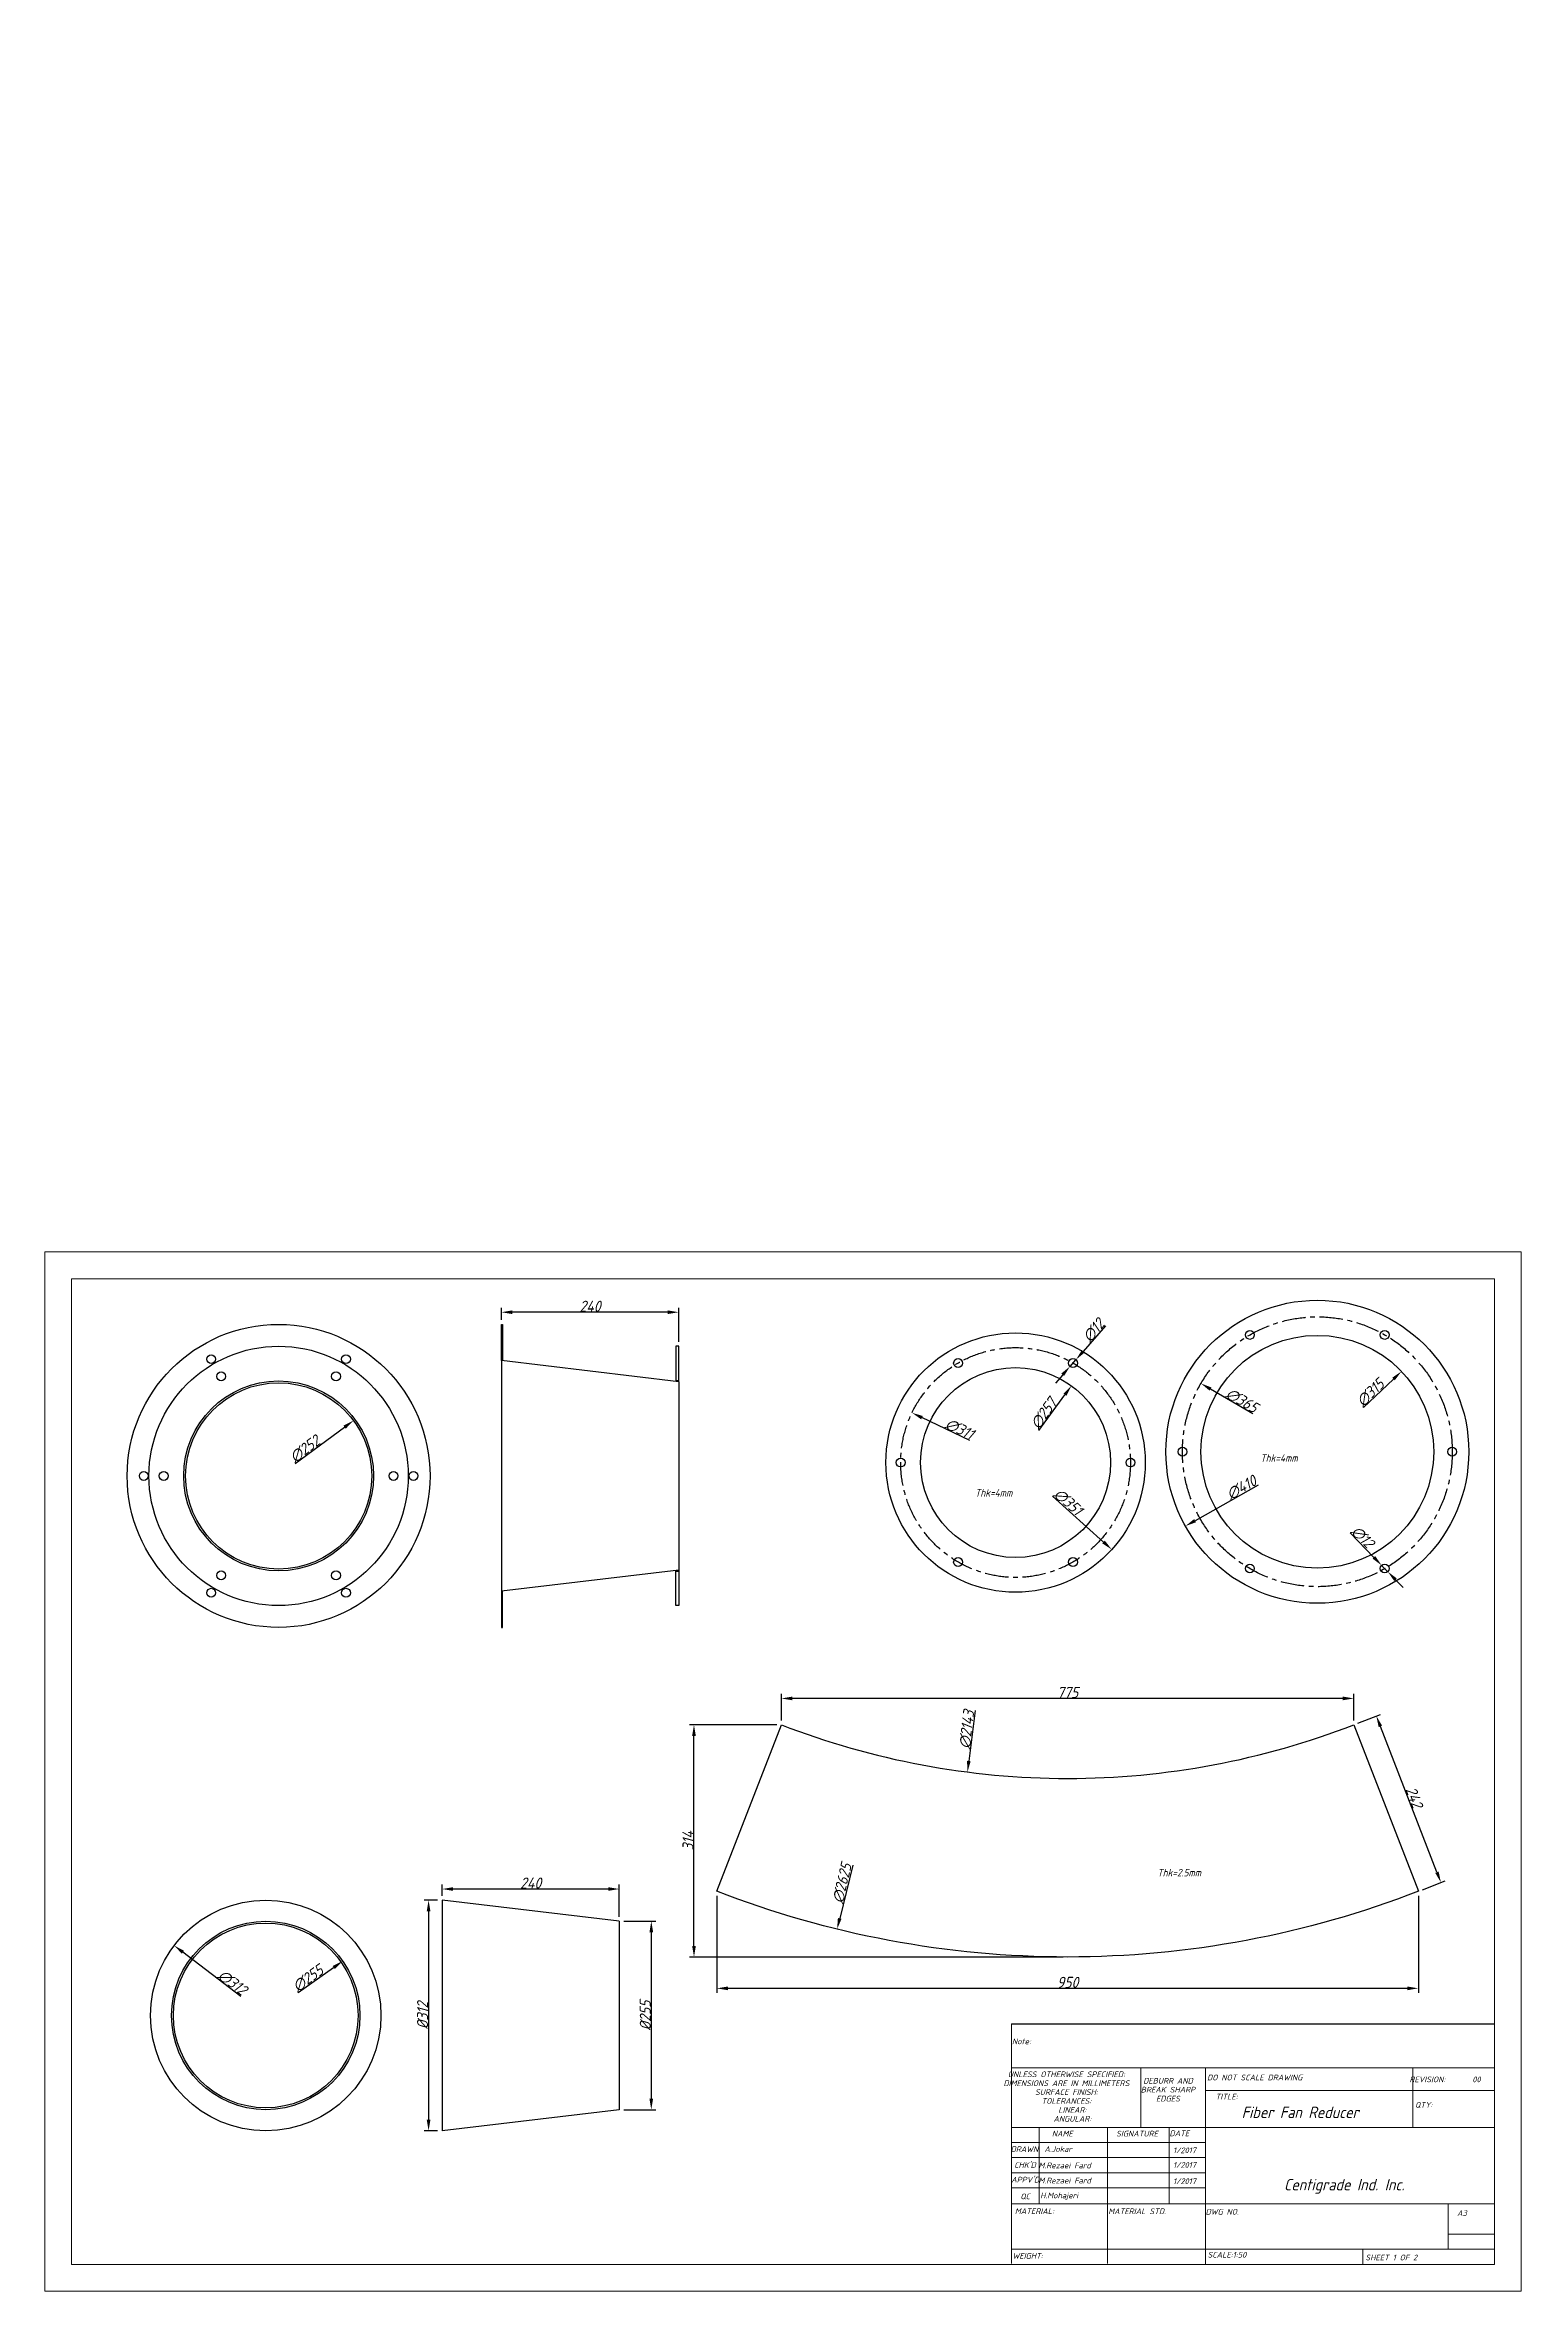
# Model space of a CAD drawing. Header units: millimetres. Extents: x 1810 to 5995, y 1206 to 4268.
# Drawn here: x 3997 to 5995, y 1229 to 4268 of the extents above; entities that cross this region are included whole.
import ezdxf

# ---------------------------------------------------------------- set-up
doc = ezdxf.new("R2010")
doc.units = ezdxf.units.MM
doc.linetypes.add('CENTER', pattern=[50.8, 31.75, -6.35, 6.35, -6.35])
doc.linetypes.add('SLD-Solid', pattern=[0])
doc.styles.add('GENISO', font='geniso.shx', dxfattribs={"oblique": 15})
doc.dimstyles.new('Scale', dxfattribs={"dimscale": 6, "dimtxt": 2.5, "dimasz": 2.5, "dimexe": 1, "dimexo": 1, "dimgap": 0.1, "dimtad": 1, "dimdec": 0, "dimzin": 0, "dimtxsty": 'GENISO', "dimcen": 2.5, "dimclrd": 1, "dimclre": 1, "dimclrt": 7, "dimadec": 0, "dimazin": 0, "dimtfac": 1, "dimtdec": 0, "dimtmove": 0, "dimatfit": 3, "dimfxl": 1, "dimtzin": 0, "dimlwd": -1, "dimlwe": -1, "dimarcsym": 0})

# ---------------------------------------------------------------- blocks, each defined once
blk = doc.blocks.new('*D41')
at = {"color": 1, "transparency": 16777216}
blk.add_line((5342.7, 2393.2), (5377.9, 2441.4), dxfattribs=at)
blk.add_solid([(5375.8, 2442.9), (5379.9, 2440), (5386.7, 2453.6)], dxfattribs=at)
at = {"layer": 'Defpoints', "color": 0, "transparency": 16777216}
for p in [(5386.7, 2453.6), (5235.4, 2245.8)]:
    blk.add_point(p, dxfattribs=at)
at = {"color": 7, "transparency": 16777216, "insert": (5349.3, 2416), "char_height": 15, "attachment_point": 5, "rotation": 53.9408, "style": 'GENISO'}
blk.add_mtext('∅257', dxfattribs=at)
blk = doc.blocks.new('*D42')
at = {"color": 1, "transparency": 16777216}
blk.add_line((5249.2, 2379.4), (5184.4, 2410.5), dxfattribs=at)
blk.add_solid([(5185.5, 2412.7), (5183.3, 2408.2), (5170.9, 2417)], dxfattribs=at)
at = {"layer": 'Defpoints', "color": 0, "transparency": 16777216}
for p in [(5170.9, 2417), (5451.2, 2282.4)]:
    blk.add_point(p, dxfattribs=at)
at = {"color": 7, "transparency": 16777216, "insert": (5235.2, 2395.1), "char_height": 15, "attachment_point": 5, "rotation": 334.3537, "style": 'GENISO'}
blk.add_mtext('∅311', dxfattribs=at)
blk = doc.blocks.new('*D43')
at = {"color": 1, "transparency": 16777216}
for p, q in [((5433, 2534.8), (5402.6, 2500.1)), ((5375, 2468.5), (5365.1, 2457.3)), ((5384.8, 2479.8), (5392.8, 2488.8))]:
    blk.add_line(p, q, dxfattribs=at)
for points in [[(5400.8, 2501.8), (5404.5, 2498.5), (5392.8, 2488.8)], [(5373.1, 2470.2), (5376.8, 2466.9), (5384.8, 2479.8)]]:
    blk.add_solid(points, dxfattribs=at)
at = {"layer": 'Defpoints', "color": 0, "transparency": 16777216}
for p in [(5384.8, 2479.8), (5392.8, 2488.8)]:
    blk.add_point(p, dxfattribs=at)
at = {"color": 7, "transparency": 16777216, "insert": (5416.7, 2528.4), "char_height": 15, "attachment_point": 5, "rotation": 48.7747, "style": 'GENISO'}
blk.add_mtext('∅12', dxfattribs=at)
blk = doc.blocks.new('*D44')
at = {"color": 1, "transparency": 16777216}
blk.add_line((5361.3, 2304.3), (5430.2, 2242.1), dxfattribs=at)
blk.add_solid([(5431.9, 2244), (5428.5, 2240.3), (5441.3, 2232.1)], dxfattribs=at)
at = {"layer": 'Defpoints', "color": 0, "transparency": 16777216}
for p in [(5180.8, 2467.3), (5441.3, 2232.1)]:
    blk.add_point(p, dxfattribs=at)
at = {"color": 7, "transparency": 16777216, "insert": (5382.2, 2296.4), "char_height": 15, "attachment_point": 5, "rotation": 317.9335, "style": 'GENISO'}
blk.add_mtext('∅351', dxfattribs=at)
blk = doc.blocks.new('*U45')
blk.add_circle((0, 0), 6)
blk = doc.blocks.new('*U46')
at = {"color": 0, "linetype": 'ByBlock', "lineweight": -2, "transparency": 16777216}
for p, rotation in [((4824.1, 2492.7), 120), ((5006.6, 2492.7), 59.99999999999999), ((4732.9, 2334.7), 180), ((4824.1, 2176.6), 239.9999999999999), ((5006.6, 2176.6), 299.9999999999999)]:
    blk.add_blockref('*U45', p, dxfattribs=dict(at, rotation=rotation))
blk.add_blockref('*U45', (5097.9, 2334.7), dxfattribs=at)
blk = doc.blocks.new('*D47')
at = {"color": 1, "transparency": 16777216}
blk.add_line((5782.2, 2424.1), (5822.7, 2462.7), dxfattribs=at)
blk.add_solid([(5821, 2464.5), (5824.4, 2460.9), (5833.5, 2473)], dxfattribs=at)
at = {"layer": 'Defpoints', "color": 0, "transparency": 16777216}
for p in [(5833.5, 2473), (5605.6, 2255.7)]:
    blk.add_point(p, dxfattribs=at)
at = {"color": 7, "transparency": 16777216, "insert": (5791.4, 2444.1), "char_height": 15, "attachment_point": 5, "rotation": 43.6359, "style": 'GENISO'}
blk.add_mtext('∅315', dxfattribs=at)
blk = doc.blocks.new('*D48')
at = {"color": 1, "transparency": 16777216}
blk.add_line((5632.3, 2415.5), (5575, 2449.1), dxfattribs=at)
blk.add_solid([(5576.2, 2451.3), (5573.7, 2447), (5562, 2456.7)], dxfattribs=at)
at = {"layer": 'Defpoints', "color": 0, "transparency": 16777216}
for p in [(5562, 2456.7), (5877.1, 2272)]:
    blk.add_point(p, dxfattribs=at)
at = {"color": 7, "transparency": 16777216, "insert": (5617.4, 2433.6), "char_height": 15, "attachment_point": 5, "rotation": 329.6117, "style": 'GENISO'}
blk.add_mtext('∅365', dxfattribs=at)
blk = doc.blocks.new('*D49')
at = {"color": 1, "transparency": 16777216}
blk.add_line((5639.6, 2319.3), (5554.1, 2271), dxfattribs=at)
blk.add_solid([(5552.8, 2273.2), (5555.3, 2268.9), (5541, 2263.7)], dxfattribs=at)
at = {"layer": 'Defpoints', "color": 0, "transparency": 16777216}
for p in [(5898.1, 2465), (5541, 2263.7)]:
    blk.add_point(p, dxfattribs=at)
at = {"color": 7, "transparency": 16777216, "insert": (5616.9, 2315.8), "char_height": 15, "attachment_point": 5, "rotation": 29.4164, "style": 'GENISO'}
blk.add_mtext('∅410', dxfattribs=at)
blk = doc.blocks.new('*D50')
at = {"color": 1, "transparency": 16777216}
for p, q in [((5764.2, 2254.5), (5796.2, 2221.4)), ((5815, 2202), (5806.6, 2210.6)), ((5825.4, 2191.2), (5835.8, 2180.4))]:
    blk.add_line(p, q, dxfattribs=at)
for points in [[(5798, 2223.1), (5794.4, 2219.7), (5806.6, 2210.6)], [(5827.2, 2192.9), (5823.6, 2189.5), (5815, 2202)]]:
    blk.add_solid(points, dxfattribs=at)
at = {"layer": 'Defpoints', "color": 0, "transparency": 16777216}
for p in [(5806.6, 2210.6), (5815, 2202)]:
    blk.add_point(p, dxfattribs=at)
at = {"color": 7, "transparency": 16777216, "insert": (5780.8, 2249), "char_height": 15, "attachment_point": 5, "rotation": 314.0293, "style": 'GENISO'}
blk.add_mtext('∅12', dxfattribs=at)
blk = doc.blocks.new('*U51')
blk.add_circle((0, 0), 6)
blk = doc.blocks.new('*U53')
at = {"color": 0, "linetype": 'ByBlock', "lineweight": -2, "transparency": 16777216}
for p, rotation in [((4824.1, 2492.7), 120), ((5006.6, 2492.7), 59.99999999999999), ((4732.9, 2334.7), 180), ((4824.1, 2176.6), 239.9999999999999), ((5006.6, 2176.6), 299.9999999999999)]:
    blk.add_blockref('*U51', p, dxfattribs=dict(at, rotation=rotation))
blk.add_blockref('*U51', (5097.9, 2334.7), dxfattribs=at)
blk = doc.blocks.new('*D62')
at = {"color": 1, "transparency": 16777216}
blk.add_line((4339.9, 1632.4), (4388, 1666.4), dxfattribs=at)
blk.add_solid([(4386.6, 1668.5), (4389.5, 1664.4), (4400.3, 1675.1)], dxfattribs=at)
at = {"layer": 'Defpoints', "color": 0, "transparency": 16777216}
for p in [(4400.3, 1675.1), (4192, 1528)]:
    blk.add_point(p, dxfattribs=at)
at = {"color": 7, "transparency": 16777216, "insert": (4353.2, 1651.7), "char_height": 15, "attachment_point": 5, "rotation": 35.2181, "style": 'GENISO'}
blk.add_mtext('∅255', dxfattribs=at)
blk = doc.blocks.new('*D63')
at = {"color": 1, "transparency": 16777216}
blk.add_line((4262.5, 1627.2), (4184, 1687), dxfattribs=at)
blk.add_solid([(4185.5, 1689), (4182.5, 1685.1), (4172.1, 1696.1)], dxfattribs=at)
at = {"layer": 'Defpoints', "color": 0, "transparency": 16777216}
for p in [(4172.1, 1696.1), (4420.2, 1506.9)]:
    blk.add_point(p, dxfattribs=at)
at = {"color": 7, "transparency": 16777216, "insert": (4250.9, 1646.2), "char_height": 15, "attachment_point": 5, "rotation": 322.6698, "style": 'GENISO'}
blk.add_mtext('∅312', dxfattribs=at)
blk = doc.blocks.new('*D65')
at = {"color": 1, "transparency": 16777216}
for p, q in [((4780.7, 1729), (4824, 1729)), ((4818, 1714), (4818, 1489)), ((4780.7, 1474), (4824, 1474))]:
    blk.add_line(p, q, dxfattribs=at)
for points in [[(4815.5, 1714), (4820.5, 1714), (4818, 1729)], [(4815.5, 1489), (4820.5, 1489), (4818, 1474)]]:
    blk.add_solid(points, dxfattribs=at)
at = {"layer": 'Defpoints', "color": 0, "transparency": 16777216}
for p in [(4774.7, 1729), (4774.7, 1474), (4818, 1474)]:
    blk.add_point(p, dxfattribs=at)
at = {"color": 7, "transparency": 16777216, "insert": (4809.9, 1601.5), "char_height": 15, "attachment_point": 5, "rotation": 90, "style": 'GENISO'}
blk.add_mtext('%%C255', dxfattribs=at)
blk = doc.blocks.new('*D66')
at = {"color": 1, "transparency": 16777216}
for p, q in [((4528.7, 1757.5), (4510.5, 1757.5)), ((4516.5, 1742.5), (4516.5, 1460.5)), ((4528.7, 1445.5), (4510.5, 1445.5))]:
    blk.add_line(p, q, dxfattribs=at)
for points in [[(4514, 1742.5), (4519, 1742.5), (4516.5, 1757.5)], [(4514, 1460.5), (4519, 1460.5), (4516.5, 1445.5)]]:
    blk.add_solid(points, dxfattribs=at)
at = {"layer": 'Defpoints', "color": 0, "transparency": 16777216}
for p in [(4534.7, 1757.5), (4516.5, 1445.5), (4534.7, 1445.5)]:
    blk.add_point(p, dxfattribs=at)
at = {"color": 7, "transparency": 16777216, "insert": (4508.4, 1601.5), "char_height": 15, "attachment_point": 5, "rotation": 90, "style": 'GENISO'}
blk.add_mtext('%%C312', dxfattribs=at)
blk = doc.blocks.new('*D67')
at = {"color": 1, "transparency": 16777216}
for p, q in [((4534.7, 1763.5), (4534.7, 1778.6)), ((4759.7, 1772.6), (4549.7, 1772.6)), ((4774.7, 1735), (4774.7, 1778.6))]:
    blk.add_line(p, q, dxfattribs=at)
for points in [[(4549.7, 1775.1), (4549.7, 1770.1), (4534.7, 1772.6)], [(4759.7, 1775.1), (4759.7, 1770.1), (4774.7, 1772.6)]]:
    blk.add_solid(points, dxfattribs=at)
at = {"layer": 'Defpoints', "color": 0, "transparency": 16777216}
for p in [(4534.7, 1772.6), (4534.7, 1757.5), (4774.7, 1729)]:
    blk.add_point(p, dxfattribs=at)
at = {"color": 7, "transparency": 16777216, "insert": (4654.7, 1780.7), "char_height": 15, "attachment_point": 5, "style": 'GENISO'}
blk.add_mtext('240', dxfattribs=at)
blk = doc.blocks.new('sadasdasda')
for p, q in [((4684, 2501.7), (4684, 2189.7)), ((4924, 2473.2), (4684, 2501.7)), ((4924, 2473.2), (4924, 2218.2)), ((4924, 2218.2), (4684, 2189.7))]:
    blk.add_line(p, q)
blk = doc.blocks.new('*D69')
at = {"color": 1, "transparency": 16777216}
for p, q in [((4615.1, 2542.6), (4615.1, 2559.1)), ((4840.1, 2553.1), (4630.1, 2553.1)), ((4855.1, 2513.1), (4855.1, 2559.1))]:
    blk.add_line(p, q, dxfattribs=at)
for points in [[(4630.1, 2555.6), (4630.1, 2550.6), (4615.1, 2553.1)], [(4840.1, 2555.6), (4840.1, 2550.6), (4855.1, 2553.1)]]:
    blk.add_solid(points, dxfattribs=at)
at = {"layer": 'Defpoints', "color": 0, "transparency": 16777216}
for p in [(4615.1, 2553.1), (4615.1, 2536.6), (4855.1, 2507.1)]:
    blk.add_point(p, dxfattribs=at)
at = {"color": 7, "transparency": 16777216, "insert": (4735.1, 2561.2), "char_height": 15, "attachment_point": 5, "style": 'GENISO'}
blk.add_mtext('240', dxfattribs=at)
blk = doc.blocks.new('*D70')
at = {"color": 1, "transparency": 16777216}
blk.add_line((4335.9, 2348.2), (4402.8, 2397.5), dxfattribs=at)
blk.add_solid([(4401.3, 2399.6), (4404.3, 2395.5), (4414.9, 2406.4)], dxfattribs=at)
at = {"layer": 'Defpoints', "color": 0, "transparency": 16777216}
for p in [(4414.9, 2406.4), (4212.1, 2256.8)]:
    blk.add_point(p, dxfattribs=at)
at = {"color": 7, "transparency": 16777216, "insert": (4349, 2367.9), "char_height": 15, "attachment_point": 5, "rotation": 36.4326, "style": 'GENISO'}
blk.add_mtext('∅252', dxfattribs=at)
blk = doc.blocks.new('*D73')
at = {"color": 1, "transparency": 16777216}
for p, q in [((5774.6, 1997), (5805.1, 2008.8)), ((5881.5, 1795.3), (5805, 1992.7)), ((5862, 1771.7), (5892.5, 1783.5))]:
    blk.add_line(p, q, dxfattribs=at)
for points in [[(5807.3, 1993.6), (5802.6, 1991.8), (5799.5, 2006.7)], [(5883.8, 1796.2), (5879.2, 1794.4), (5886.9, 1781.4)]]:
    blk.add_solid(points, dxfattribs=at)
at = {"layer": 'Defpoints', "color": 0, "transparency": 16777216}
for p in [(5799.5, 2006.7), (5769, 1994.8), (5856.4, 1769.5)]:
    blk.add_point(p, dxfattribs=at)
at = {"color": 7, "transparency": 16777216, "insert": (5850.8, 1896.9), "char_height": 15, "attachment_point": 5, "rotation": 291.2044, "style": 'GENISO'}
blk.add_mtext('242', dxfattribs=at)
blk = doc.blocks.new('*D74')
at = {"color": 1, "transparency": 16777216}
for p, q in [((4988.1, 1994.8), (4869.8, 1994.8)), ((4875.8, 1695.6), (4875.8, 1979.8)), ((5375.6, 1680.6), (4869.8, 1680.6))]:
    blk.add_line(p, q, dxfattribs=at)
for points in [[(4873.3, 1979.8), (4878.3, 1979.8), (4875.8, 1994.8)], [(4873.3, 1695.6), (4878.3, 1695.6), (4875.8, 1680.6)]]:
    blk.add_solid(points, dxfattribs=at)
at = {"layer": 'Defpoints', "color": 0, "transparency": 16777216}
for p in [(4875.8, 1994.8), (4994.1, 1994.8), (5381.6, 1680.6)]:
    blk.add_point(p, dxfattribs=at)
at = {"color": 7, "transparency": 16777216, "insert": (4867.7, 1837.7), "char_height": 15, "attachment_point": 5, "rotation": 90, "style": 'GENISO'}
blk.add_mtext('314', dxfattribs=at)
blk = doc.blocks.new('*D75')
at = {"color": 1, "transparency": 16777216}
for p, q in [((4994.1, 2000.8), (4994.1, 2036.5)), ((5769, 2000.8), (5769, 2036.5)), ((5754, 2030.5), (5009.1, 2030.5))]:
    blk.add_line(p, q, dxfattribs=at)
for points in [[(5009.1, 2033), (5009.1, 2028), (4994.1, 2030.5)], [(5754, 2033), (5754, 2028), (5769, 2030.5)]]:
    blk.add_solid(points, dxfattribs=at)
at = {"layer": 'Defpoints', "color": 0, "transparency": 16777216}
for p in [(4994.1, 2030.5), (4994.1, 1994.8), (5769, 1994.8)]:
    blk.add_point(p, dxfattribs=at)
at = {"color": 7, "transparency": 16777216, "insert": (5381.6, 2038.6), "char_height": 15, "attachment_point": 5, "style": 'GENISO'}
blk.add_mtext('775', dxfattribs=at)
blk = doc.blocks.new('*D76')
at = {"color": 1, "transparency": 16777216}
for p, q in [((4906.7, 1763.5), (4906.7, 1632.2)), ((5856.4, 1763.5), (5856.4, 1632.2)), ((5841.4, 1638.2), (4921.7, 1638.2))]:
    blk.add_line(p, q, dxfattribs=at)
for points in [[(4921.7, 1640.7), (4921.7, 1635.7), (4906.7, 1638.2)], [(5841.4, 1640.7), (5841.4, 1635.7), (5856.4, 1638.2)]]:
    blk.add_solid(points, dxfattribs=at)
at = {"layer": 'Defpoints', "color": 0, "transparency": 16777216}
for p in [(4906.7, 1769.5), (5856.4, 1769.5), (4906.7, 1638.2)]:
    blk.add_point(p, dxfattribs=at)
at = {"color": 7, "transparency": 16777216, "insert": (5381.6, 1646.3), "char_height": 15, "attachment_point": 5, "style": 'GENISO'}
blk.add_mtext('950', dxfattribs=at)
blk = doc.blocks.new('*D77')
at = {"color": 1, "transparency": 16777216}
blk.add_line((5090.7, 1804.9), (5073.1, 1732.8), dxfattribs=at)
blk.add_solid([(5070.6, 1733.4), (5075.5, 1732.2), (5069.5, 1718.2)], dxfattribs=at)
at = {"layer": 'Defpoints', "color": 0, "transparency": 16777216}
for p in [(5693.5, 4267.9), (5069.5, 1718.2)]:
    blk.add_point(p, dxfattribs=at)
at = {"color": 7, "transparency": 16777216, "insert": (5076.3, 1780.4), "char_height": 15, "attachment_point": 5, "rotation": 76.2484, "style": 'GENISO'}
blk.add_mtext('∅2625', dxfattribs=at)
blk = doc.blocks.new('*D78')
at = {"color": 1, "transparency": 16777216}
blk.add_line((5256.6, 2014), (5247.9, 1945.8), dxfattribs=at)
blk.add_solid([(5245.4, 1946.1), (5250.3, 1945.5), (5246, 1930.9)], dxfattribs=at)
at = {"layer": 'Defpoints', "color": 0, "transparency": 16777216}
for p in [(5517.3, 4056.8), (5246, 1930.9)]:
    blk.add_point(p, dxfattribs=at)
at = {"color": 7, "transparency": 16777216, "insert": (5245.1, 1988.4), "char_height": 15, "attachment_point": 5, "rotation": 82.7264, "style": 'GENISO'}
blk.add_mtext('∅2143', dxfattribs=at)

msp = doc.modelspace()

# ---------------------------------------------------------------- linework, layer by layer
for p, q in [((4615.1, 2487.6), (4615.1, 2536.6)), ((4615.1, 2536.6), (4616.4, 2536.6)), ((4616.4, 2536.6), (4616.4, 2487.8)), ((4855.1, 2507.1), (4851.4, 2507.1)), ((4851.4, 2507.1), (4851.4, 2460.5)), ((4855.1, 2459.1), (4855.1, 2507.1)), ((4616.4, 2487.8), (4615.1, 2487.8)), ((4616.4, 2487.8), (4616.4, 2487.5)), ((4851.4, 2460.5), (4855.1, 2460.5)), ((4851.4, 2460.5), (4851.4, 2459.6)), ((4851.4, 2202.7), (4851.4, 2203.7)), ((4851.4, 2156.1), (4851.4, 2202.7)), ((4851.4, 2202.7), (4855.1, 2202.7)), ((4855.1, 2204.1), (4855.1, 2156.1)), ((4615.1, 2175.6), (4615.1, 2126.6)), ((4616.4, 2175.4), (4615.1, 2175.4)), ((4616.4, 2175.4), (4616.4, 2175.8)), ((4616.4, 2126.6), (4616.4, 2175.4)), ((4855.1, 2156.1), (4851.4, 2156.1)), ((4615.1, 2126.6), (4616.4, 2126.6)), ((4534.7, 1757.5), (4534.7, 1445.5)), ((4774.7, 1729), (4534.7, 1757.5)), ((4774.7, 1729), (4774.7, 1474)), ((5305.4, 1590.2), (5959.3, 1590.2)), ((4774.7, 1474), (4534.7, 1445.5))]:
    msp.add_line(p, q)
at = {"color": 7, "linetype": 'SLD-Solid', "lineweight": 0}
for p, q in [((5305.4, 1590.2), (5305.4, 1530.7)), ((5305.4, 1530.7), (5959.3, 1530.7)), ((5305.4, 1530.7), (5305.4, 1265.9)), ((5480.7, 1530.7), (5480.7, 1450.1)), ((5568.3, 1530.7), (5568.3, 1264.7)), ((5849, 1450.1), (5849, 1530.7)), ((5959.3, 1500), (5568.3, 1500)), ((5959.3, 1450.1), (5305.4, 1450.1)), ((5568.3, 1429.6), (5305.4, 1429.6)), ((5343, 1450.1), (5343, 1346.5)), ((5435.4, 1450.1), (5435.4, 1265.9)), ((5519.2, 1450.1), (5519.2, 1346.5)), ((5568.3, 1265.9), (5568.3, 1450.1)), ((5568.3, 1409.1), (5305.4, 1409.1)), ((5568.3, 1388.7), (5305.4, 1388.7)), ((5568.3, 1368.2), (5305.4, 1368.2)), ((5355.5, 1346.5), (5305.4, 1346.5)), ((5355.5, 1346.5), (5959.3, 1346.5)), ((5896.7, 1285.1), (5896.7, 1346.5)), ((5305.4, 1285.1), (5959.3, 1285.1)), ((5781.2, 1264.7), (5781.2, 1285.1)), ((5959.3, 1305.6), (5896.7, 1305.6))]:
    msp.add_line(p, q, dxfattribs=at)
for points in [[(5995.4, 1228.6), (3997.1, 1228.6), (3997.1, 2634.6), (5995.4, 2634.6)], [(5959.3, 1264.7), (4033.3, 1264.7), (4033.3, 2598.5), (5959.3, 2598.5)]]:
    msp.add_lwpolyline(points, close=True, dxfattribs=at)
msp.add_lwpolyline([(4994.1, 1994.8, 0.092756), (5381.6, 1922.3, 0.092756), (5769, 1994.8), (5856.4, 1769.5, -0.092816), (5381.6, 1680.6, -0.092816), (4906.7, 1769.5)], format="xyb", close=True)
for centre, radius in [((5719.6, 2364.3), 205), ((4313.5, 2331.6), 205), ((5311.1, 2349.7), 175.5), ((4313.5, 2331.6), 175.5), ((5719.6, 2364.3), 157.5), ((4235.7, 2466.3), 6), ((4391.2, 2466.3), 6), ((5311.1, 2349.7), 128.5), ((5233.3, 2484.3), 6), ((5388.8, 2484.3), 6), ((4313.5, 2331.6), 128.5), ((4313.5, 2331.6), 126), ((5155.6, 2349.7), 6), ((5466.6, 2349.7), 6), ((4158, 2331.6), 6), ((4469, 2331.6), 6), ((5233.3, 2215), 6), ((5388.8, 2215), 6), ((4235.7, 2197), 6), ((4391.2, 2197), 6), ((4296.1, 1601.5), 156), ((4296.1, 1601.5), 127.5), ((4296.1, 1601.5), 125)]:
    msp.add_circle(centre, radius)
at = {"linetype": 'CENTER'}
for centre, radius in [((5719.6, 2364.3), 182.6), ((5311.1, 2349.7), 155.5)]:
    msp.add_circle(centre, radius, dxfattribs=at)

# ---------------------------------------------------------------- block references
for name, p in [('*U46', (804.2, 29.7)), ('*U53', (-601.9, -3.1)), ('sadasdasda', (-68.9, -14.1))]:
    msp.add_blockref(name, p)

# ---------------------------------------------------------------- texts
at = {"style": 'GENISO', "oblique": 15}
for s, p in [('Thk=4mm', (5642.5, 2350.8)), ('Thk=4mm', (5256.2, 2303.6)), ('Thk=2.5mm', (5503, 1789.7))]:
    msp.add_text(s, height=10.13, dxfattribs=at).set_placement(p)
at = {"color": 7, "attachment_point": 5, "style": 'GENISO'}
for s, insert, char_height in [('Note:', (5319.1, 1566.4), 7.7), ('UNLESS OTHERWISE SPECIFIED:', (5379.9, 1521.9), 7.704), ('DO NOT SCALE DRAWING', (5634.8, 1517.6), 7.704), ('DIMENSIONS ARE IN MILLIMETERS', (5379.9, 1509.8), 7.704), ('SURFACE FINISH:', (5379.9, 1497.8), 7.704), ('TOLERANCES:', (5379.9, 1485.8), 7.704), ('BREAK SHARP', (5517.4, 1501.1), 7.704), ('DEBURR AND', (5517.4, 1513.1), 7.7), ('EDGES', (5517.4, 1489), 7.7), ('TITLE:', (5596.8, 1491.7), 7.7), ('REVISION:       00', (5892.5, 1515), 7.704), ('ANGULAR:', (5388, 1461.7), 7.7), ('LINEAR:', (5388, 1473.7), 7.7), ('Fiber Fan Reducer', (5696.4, 1470.5), 15.408), ('QTY:', (5863.7, 1480.6), 7.7), ('NAME', (5374.4, 1441.6), 7.7), ('SIGNATURE', (5475.6, 1441.6), 7.7), ('DATE', (5532.8, 1442), 7.7), ('DRAWN', (5323.1, 1420.6), 7.7), ("CHK'D", (5323.9, 1399.1), 7.7), ('M.Rezaei Fard', (5377.6, 1398.6), 7.704), ('A.Jokar', (5368.8, 1420.8), 7.7), ('1/2017', (5539.8, 1419), 7.7), ('1/2017', (5539.8, 1399.2), 7.7), ("APPV'D", (5324.2, 1379.3), 7.7), ('M.Rezaei Fard', (5377.6, 1378.1), 7.704), ('1/2017', (5539.8, 1377.2), 7.7), ('Centigrade Ind. Inc.', (5756, 1370.3), 15.408), ('MATERIAL:', (5336.7, 1336.7), 7.7), ('QC', (5324.1, 1356.7), 7.7), ('H.Mohajeri', (5370.1, 1356.8), 7.7), ('MATERIAL STD.', (5475.6, 1336.5), 7.704), ('DWG NO.', (5590.8, 1335.9), 7.7), ('A3', (5915.4, 1334.1), 7.7), ('WEIGHT:', (5327.5, 1276.2), 7.7), ('SCALE:1:50', (5597.2, 1277.7), 7.7), ('SHEET 1 OF 2', (5819.7, 1274), 7.704)]:
    msp.add_mtext(s, dxfattribs=dict(at, insert=insert, char_height=char_height))

# ---------------------------------------------------------------- dimensions: what is measured, and where the dimension line sits
for p1, p2, picture, middle in [((5693.5, 4267.9), (5069.5, 1718.2), '*D77', (5084.2, 1778.4)), ((5517.3, 4056.8), (5246, 1930.9), '*D78', (5253.2, 1987.3)), ((5180.8, 2467.3), (5441.3, 2232.1), '*D44', (5376.8, 2290.4)), ((5898.1, 2465), (5541, 2263.7), '*D49', (5620.9, 2308.7)), ((5605.6, 2255.7), (5833.5, 2473), '*D47', (5797, 2438.2)), ((5235.4, 2245.8), (5386.7, 2453.6), '*D41', (5355.9, 2411.2)), ((5877.1, 2272), (5562, 2456.7), '*D48', (5613.3, 2426.6)), ((4212.1, 2256.8), (4414.9, 2406.4), '*D70', (4353.9, 2361.4)), ((5451.2, 2282.4), (5170.9, 2417), '*D42', (5231.7, 2387.8)), ((4420.2, 1506.9), (4172.1, 1696.1), '*D63', (4246, 1639.8)), ((4192, 1528), (4400.3, 1675.1), '*D62', (4357.8, 1645.1))]:
    dim = msp.add_diameter_dim_2p(p1=p1, p2=p2, dimstyle='Scale')
    dim.commit()
    dim.dimension.update_dxf_attribs({"geometry": picture, "text_midpoint": middle, "dimtype": 163})
for base, p1, p2, picture, middle in [((4615.1, 2553.1), (4855.1, 2507.1), (4615.1, 2536.6), '*D69', (4735.1, 2561.2)), ((4994.1, 2030.5), (5769, 1994.8), (4994.1, 1994.8), '*D75', (5381.6, 2038.6)), ((4534.7, 1772.6), (4774.7, 1729), (4534.7, 1757.5), '*D67', (4654.7, 1780.7)), ((4906.7, 1638.2), (5856.4, 1769.5), (4906.7, 1769.5), '*D76', (5381.6, 1646.3))]:
    dim = msp.add_linear_dim(base=base, p1=p1, p2=p2, dimstyle='Scale')
    dim.commit()
    dim.dimension.update_dxf_attribs({"geometry": picture, "text_midpoint": middle})
for p1, p2, picture, middle in [((5384.8, 2479.8), (5392.8, 2488.8), '*D43', (5416.7, 2528.4)), ((5815, 2202), (5806.6, 2210.6), '*D50', (5780.8, 2249))]:
    dim = msp.add_diameter_dim_2p(p1=p1, p2=p2, dimstyle='Scale')
    dim.commit()
    dim.dimension.update_dxf_attribs({"geometry": picture, "text_midpoint": middle})
dim = msp.add_aligned_dim(p1=(5856.4, 1769.5), p2=(5769, 1994.8), distance=-32.7, dimstyle='Scale')
dim.commit()
dim.dimension.update_dxf_attribs({"geometry": '*D73', "text_midpoint": (5850.8, 1896.9)})
dim = msp.add_linear_dim(base=(4875.8, 1994.8), p1=(5381.6, 1680.6), p2=(4994.1, 1994.8), angle=90, dimstyle='Scale')
dim.commit()
dim.dimension.update_dxf_attribs({"geometry": '*D74', "text_midpoint": (4867.7, 1837.7)})
dim = msp.add_linear_dim(base=(4516.5, 1445.5), p1=(4534.7, 1757.5), p2=(4534.7, 1445.5), angle=90, text='%%C<>', dimstyle='Scale')
dim.commit()
dim.dimension.update_dxf_attribs({"geometry": '*D66', "text_midpoint": (4508.4, 1601.5)})
dim = msp.add_linear_dim(base=(4818, 1474), p1=(4774.7, 1729), p2=(4774.7, 1474), angle=90, text='%%C<>', dimstyle='Scale')
dim.commit()
dim.dimension.update_dxf_attribs({"geometry": '*D65', "text_midpoint": (4818, 1601.5), "dimtype": 160})

doc.saveas('drawing.dxf')
